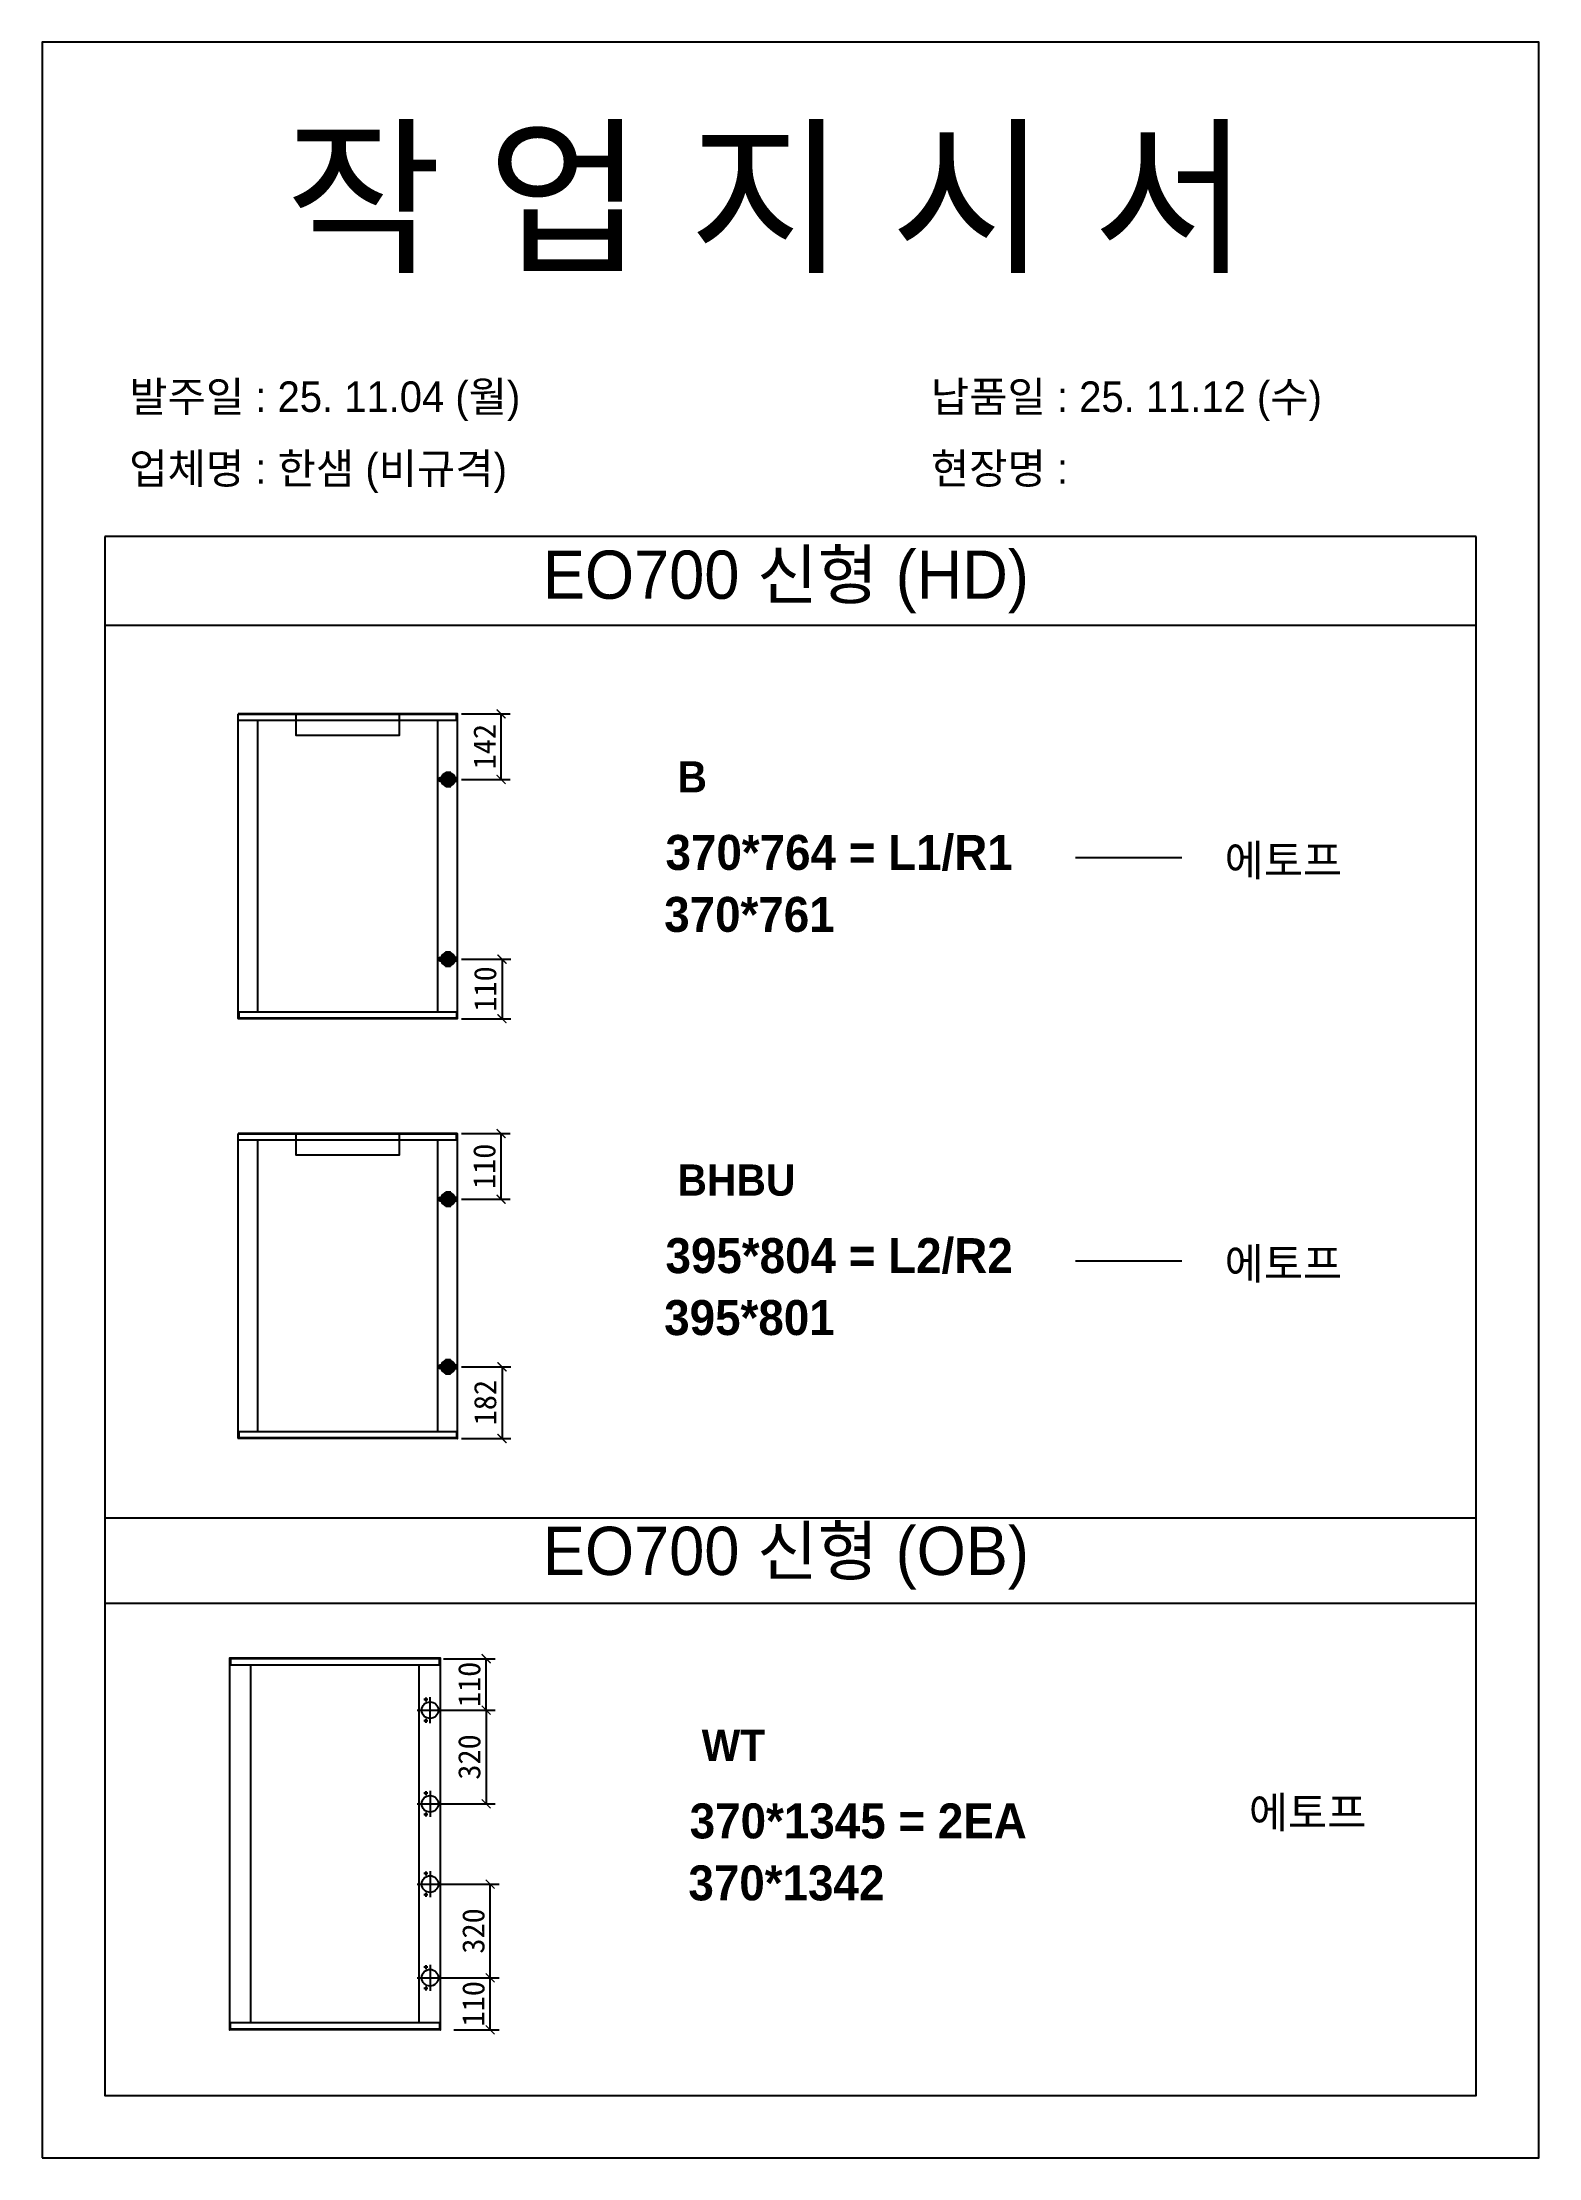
# Model space of a CAD drawing. Header units: millimetres. Extents: x -44117 to 256353, y -2095463 to 65325.
# Drawn here: x 111204 to 112884, y -438816 to -436440 of the extents above; entities that cross this region are included whole.
import ezdxf

# ---------------------------------------------------------------- set-up
doc = ezdxf.new("R2010")
doc.units = ezdxf.units.MM
doc.header["$LTSCALE"] = 10
doc.layers.add('Layer1', color=7, linetype='Continuous', lineweight=70)
doc.styles.add('MtX_Gulim', font='')
doc.styles.get('MtX_Gulim').set_extended_font_data('Gulim', bold=True)
doc.dimstyles.new('ISO-25', dxfattribs={"dimtxt": 2.5, "dimasz": 2.5, "dimexe": 1, "dimexo": 1, "dimtad": 1, "dimtxsty": 'Standard', "dimblk": 'ARCHTICK', "dimcen": 2.5, "dimadec": 0, "dimazin": 0, "dimtfac": 1, "dimtmove": 0, "dimatfit": 3, "dimfxl": 0, "dimarcsym": 0})

msp = doc.modelspace()

# ---------------------------------------------------------------- texts
at = {"linetype": 'Continuous', "style": 'MtX_Gulim'}
for s, height, p in [('B', 35.04934, (111916.88763, -437282.95816)), ('370*764 = L1/R1', 39.2712622, (111903.44842, -437369.93082)), ('에토프', 35.049344, (112531.19441, -437376.79825)), ('BHBU', 35.049344, (111916.88763, -437735.82324)), ('395*804 = L2/R2', 39.2712622, (111903.44842, -437822.7959)), ('에토프', 35.049344, (112531.19441, -437829.66333)), ('WT', 35.049344, (111944.09521, -438370.75114)), ('370*1345 = 2EA', 39.2712622, (111930.656, -438457.72381)), ('에토프', 35.049344, (112558.40199, -438446.09955))]:
    msp.add_text(s, height=height, dxfattribs=at).set_placement(p)
at = {"color": 242, "linetype": 'Continuous', "true_color": 0xcd2027, "style": 'MtX_Gulim'}
for s, p in [('370*761', (111901.9865, -437439.53058)), ('395*801', (111901.9865, -437892.39567)), ('370*1342', (111929.19408, -438527.32357))]:
    msp.add_text(s, height=39.271262, dxfattribs=at).set_placement(p)
at = {"attachment_point": 1}
for s, width, gutter_width, heights, insert, char_height in [('{\\fGulim|b0|i0|c129|p50;작 업 지 시 서}', 3307.3198183, 12.5, [-155.84554], (111476.60628, -436544.54489), 140), ('\\pt11;{\\fGulim|b0|i0|c129|p50;발주일 : 25. 11.04 (월)}', 3307.3198183, 12.5, [34.50412], (111301.39693, -436821.26531), 34.3), ('{\\fGulim|b0|i0|c129|p50;납품일 : 25. 11.12 (수)}', 3307.3198183, 12.5, [35.09023], (112201.37491, -436821.26531), 34.3), ('{\\fGulim|b0|i0|c129|p50;업체명 : 한샘 (비규격)}', 3307.3198183, 12.5, [36.11279], (111301.39693, -436901.92149), 34.3), ('{\\fGulim|b0|i0|c129|p50;현장명 : }', 3307.3198183, 12.5, [-38.2735], (112201.37491, -436901.92149), 34.3), ('{\\fGulim|b0|i0|c129|p50;EO700 신형 (HD) }', 5224.9748335, 19.74777, [57.05176], (111765.79226, -437011.25839), 54.1878762), ('{\\fGulim|b0|i0|c129|p50;EO700 신형 (OB) }', 5224.9748335, 19.74777, [57.05176], (111765.79226, -438107.69942), 54.1878762)]:
    msp.add_mtext_dynamic_manual_height_columns(s, width=width, gutter_width=gutter_width, heights=heights, dxfattribs=dict(at, insert=insert, char_height=char_height))

# ---------------------------------------------------------------- blocks, each defined once
blk = doc.blocks.new('_ArchTick')
at = {"color": 0, "linetype": 'ByBlock', "const_width": 0.15}
blk.add_lwpolyline([(-0.5, -0.5), (0.5, 0.5)], dxfattribs=at)
blk = doc.blocks.new('*D3711')
at = {"color": 0, "lineweight": -2}
for p, q in [((111674.3, -437194.7), (111728.9, -437194.7)), ((111718.9, -437268.3), (111718.9, -437194.7)), ((111674.3, -437268.3), (111728.9, -437268.3))]:
    blk.add_line(p, q, dxfattribs=at)
at = {"layer": 'Defpoints', "color": 0}
for p in [(111659.3, -437194.7), (111718.9, -437194.7), (111659.3, -437268.3)]:
    blk.add_point(p, dxfattribs=at)
at = {"color": 0, "lineweight": -2, "xscale": 10, "yscale": 10, "zscale": 10}
for p, rotation in [((111718.9, -437194.7), 90), ((111718.9, -437268.3), 270)]:
    blk.add_blockref('_ArchTick', p, dxfattribs=dict(at, rotation=rotation))
at = {"color": 0, "insert": (111700.2, -437231.5), "char_height": 25, "attachment_point": 5, "rotation": 90}
blk.add_mtext('142', dxfattribs=at)
blk = doc.blocks.new('*D3712')
at = {"color": 0, "lineweight": -2}
for p, q in [((111674.3, -437470.2), (111729.9, -437470.2)), ((111719.9, -437470.2), (111719.9, -437537.1)), ((111674.3, -437537.1), (111729.9, -437537.1))]:
    blk.add_line(p, q, dxfattribs=at)
at = {"layer": 'Defpoints', "color": 0}
for p in [(111659.3, -437470.2), (111659.3, -437537.1), (111719.9, -437537.1)]:
    blk.add_point(p, dxfattribs=at)
at = {"color": 0, "lineweight": -2, "xscale": 10, "yscale": 10, "zscale": 10}
for p, rotation in [((111719.9, -437470.2), 90), ((111719.9, -437537.1), 270)]:
    blk.add_blockref('_ArchTick', p, dxfattribs=dict(at, rotation=rotation))
at = {"color": 0, "insert": (111701.1, -437503.7), "char_height": 25, "attachment_point": 5, "rotation": 90}
blk.add_mtext('110', dxfattribs=at)
blk = doc.blocks.new('*D3713')
at = {"color": 0, "lineweight": -2}
for p, q in [((111674.3, -437666.1), (111728.9, -437666.1)), ((111718.9, -437739.8), (111718.9, -437666.1)), ((111674.3, -437739.8), (111728.9, -437739.8))]:
    blk.add_line(p, q, dxfattribs=at)
at = {"layer": 'Defpoints', "color": 0}
for p in [(111659.3, -437666.1), (111718.9, -437666.1), (111659.3, -437739.8)]:
    blk.add_point(p, dxfattribs=at)
at = {"color": 0, "lineweight": -2, "xscale": 10, "yscale": 10, "zscale": 10}
for p, rotation in [((111718.9, -437666.1), 90), ((111718.9, -437739.8), 270)]:
    blk.add_blockref('_ArchTick', p, dxfattribs=dict(at, rotation=rotation))
at = {"color": 0, "insert": (111700.2, -437702.9), "char_height": 25, "attachment_point": 5, "rotation": 90}
blk.add_mtext('110', dxfattribs=at)
blk = doc.blocks.new('*D3714')
at = {"color": 0, "lineweight": -2}
for p, q in [((111674.3, -437928.1), (111729.9, -437928.1)), ((111719.9, -437928.1), (111719.9, -438008.5)), ((111674.3, -438008.5), (111729.9, -438008.5))]:
    blk.add_line(p, q, dxfattribs=at)
at = {"layer": 'Defpoints', "color": 0}
for p in [(111659.3, -437928.1), (111659.3, -438008.5), (111719.9, -438008.5)]:
    blk.add_point(p, dxfattribs=at)
at = {"color": 0, "lineweight": -2, "xscale": 10, "yscale": 10, "zscale": 10}
for p, rotation in [((111719.9, -437928.1), 90), ((111719.9, -438008.5), 270)]:
    blk.add_blockref('_ArchTick', p, dxfattribs=dict(at, rotation=rotation))
at = {"color": 0, "insert": (111701.1, -437968.3), "char_height": 25, "attachment_point": 5, "rotation": 90}
blk.add_mtext('182', dxfattribs=at)
blk = doc.blocks.new('*D3715')
at = {"color": 0, "lineweight": -2}
for p, q in [((111654.2, -438255.9), (111712.1, -438255.9)), ((111702.1, -438313.7), (111702.1, -438255.9)), ((111654.2, -438313.7), (111712.1, -438313.7))]:
    blk.add_line(p, q, dxfattribs=at)
at = {"layer": 'Defpoints', "color": 0}
for p in [(111639.2, -438255.9), (111702.1, -438255.9), (111639.2, -438313.7)]:
    blk.add_point(p, dxfattribs=at)
at = {"color": 0, "lineweight": -2, "xscale": 10, "yscale": 10, "zscale": 10}
for p, rotation in [((111702.1, -438255.9), 90), ((111702.1, -438313.7), 270)]:
    blk.add_blockref('_ArchTick', p, dxfattribs=dict(at, rotation=rotation))
at = {"color": 0, "insert": (111683.3, -438284.8), "char_height": 25, "attachment_point": 5, "rotation": 90}
blk.add_mtext('110', dxfattribs=at)
blk = doc.blocks.new('*D3716')
at = {"color": 0, "lineweight": -2}
for p, q in [((111654.2, -438614.3), (111716.6, -438614.3)), ((111706.6, -438672.8), (111706.6, -438614.3)), ((111665.8, -438672.8), (111716.6, -438672.8))]:
    blk.add_line(p, q, dxfattribs=at)
at = {"layer": 'Defpoints', "color": 0}
for p in [(111639.2, -438614.3), (111706.6, -438614.3), (111650.8, -438672.8)]:
    blk.add_point(p, dxfattribs=at)
at = {"color": 0, "lineweight": -2, "xscale": 10, "yscale": 10, "zscale": 10}
for p, rotation in [((111706.6, -438614.3), 90), ((111706.6, -438672.8), 270)]:
    blk.add_blockref('_ArchTick', p, dxfattribs=dict(at, rotation=rotation))
at = {"color": 0, "insert": (111687.9, -438643.5), "char_height": 25, "attachment_point": 5, "rotation": 90}
blk.add_mtext('110', dxfattribs=at)
blk = doc.blocks.new('*D3717')
at = {"color": 0, "lineweight": -2}
for p, q in [((111654.2, -438509.1), (111716.6, -438509.1)), ((111706.6, -438614.3), (111706.6, -438509.1)), ((111654.2, -438614.3), (111716.6, -438614.3))]:
    blk.add_line(p, q, dxfattribs=at)
at = {"layer": 'Defpoints', "color": 0}
for p in [(111639.2, -438509.1), (111706.6, -438509.1), (111639.2, -438614.3)]:
    blk.add_point(p, dxfattribs=at)
at = {"color": 0, "lineweight": -2, "xscale": 10, "yscale": 10, "zscale": 10}
for p, rotation in [((111706.6, -438509.1), 90), ((111706.6, -438614.3), 270)]:
    blk.add_blockref('_ArchTick', p, dxfattribs=dict(at, rotation=rotation))
at = {"color": 0, "insert": (111687.9, -438561.7), "char_height": 25, "attachment_point": 5, "rotation": 90}
blk.add_mtext('320', dxfattribs=at)
blk = doc.blocks.new('*D3718')
at = {"color": 0, "lineweight": -2}
for p, q in [((111654.2, -438313.7), (111712.1, -438313.7)), ((111702.1, -438313.7), (111702.1, -438418.9)), ((111654.2, -438418.9), (111712.1, -438418.9))]:
    blk.add_line(p, q, dxfattribs=at)
at = {"layer": 'Defpoints', "color": 0}
for p in [(111639.2, -438313.7), (111639.2, -438418.9), (111702.1, -438418.9)]:
    blk.add_point(p, dxfattribs=at)
at = {"color": 0, "lineweight": -2, "xscale": 10, "yscale": 10, "zscale": 10}
for p, rotation in [((111702.1, -438313.7), 90), ((111702.1, -438418.9), 270)]:
    blk.add_blockref('_ArchTick', p, dxfattribs=dict(at, rotation=rotation))
at = {"color": 0, "insert": (111683.3, -438366.3), "char_height": 25, "attachment_point": 5, "rotation": 90}
blk.add_mtext('320', dxfattribs=at)

# ---------------------------------------------------------------- dimensions: what is measured, and where the dimension line sits
for base, p1, p2, text, picture, middle in [((111718.92775, -437194.71538), (111659.31398, -437268.33186), (111659.31398, -437194.71538), '142', '*D3711', (111700.17775, -437231.52362)), ((111719.88123, -437537.09419), (111659.31398, -437470.20982), (111659.31398, -437537.09419), '110', '*D3712', (111701.13123, -437503.652)), ((111718.92775, -437666.13754), (111659.31398, -437739.75401), (111659.31398, -437666.13754), '110', '*D3713', (111700.17775, -437702.94577)), ((111719.88123, -438008.51635), (111659.31398, -437928.098), (111659.31398, -438008.51635), '182', '*D3714', (111701.13123, -437968.30717)), ((111702.07788, -438418.90467), (111639.15275, -438313.72213), (111639.15275, -438418.90467), '320', '*D3718', (111683.32788, -438366.3134)), ((111706.64935, -438509.11467), (111639.15275, -438614.29719), (111639.15275, -438509.11467), '320', '*D3717', (111687.89935, -438561.70593)), ((111706.64935, -438614.29719), (111650.79129, -438672.80189), (111639.15275, -438614.29719), '110', '*D3716', (111687.89935, -438643.54954))]:
    dim = msp.add_linear_dim(base=base, p1=p1, p2=p2, angle=90, text=text, dimstyle='ISO-25', override={"dimscale": 10, "dimasz": 1, "dimexo": 1.5, "dimtxsty": 'Standard'})
    dim.commit()
    dim.dimension.update_dxf_attribs({"geometry": picture, "text_midpoint": middle})
dim = msp.add_linear_dim(base=(111702.07788, -438255.88504), p1=(111639.15275, -438313.72212), p2=(111639.15275, -438255.88504), angle=90, text='110', dimstyle='ISO-25', override={"dimscale": 10, "dimasz": 1, "dimexo": 1.5, "dimtxsty": 'Standard'})
dim.commit()
dim.dimension.update_dxf_attribs({"geometry": '*D3715', "text_midpoint": (111702.07788, -438284.80358), "dimtype": 160})

# ---------------------------------------------------------------- linework, layer by layer
for p, q in [((112813.79968, -436995.5521), (111273.79968, -436995.5521)), ((112813.79968, -437095.5521), (111273.79968, -437095.5521)), ((111423.45132, -437194.96134), (111423.45132, -437536.84822)), ((111669.95196, -437195.40407), (111423.45132, -437195.40407)), ((111669.95196, -437202.09423), (111423.45132, -437202.09423)), ((111669.706, -437194.71538), (111423.69729, -437194.71538)), ((111445.34192, -437201.60231), (111445.34192, -437529.71534)), ((111647.8154, -437529.71534), (111647.8154, -437202.09423)), ((111668.72216, -437202.09423), (111668.72216, -437194.71538)), ((111669.95196, -437536.84822), (111669.95196, -437194.96134)), ((111669.95196, -437529.71534), (111423.45132, -437529.71534)), ((111669.95196, -437536.4055), (111423.45132, -437536.4055)), ((111669.706, -437537.09419), (111423.69729, -437537.09419)), ((111424.68113, -437537.09419), (111424.68113, -437529.71534)), ((111668.72216, -437529.71534), (111668.72216, -437537.09419)), ((111423.45132, -437666.3835), (111423.45132, -438008.27038)), ((111669.95196, -437666.82623), (111423.45132, -437666.82623)), ((111669.95196, -437673.51639), (111423.45132, -437673.51639)), ((111669.706, -437666.13754), (111423.69729, -437666.13754)), ((111445.34192, -437673.02447), (111445.34192, -438001.1375)), ((111647.8154, -438001.1375), (111647.8154, -437673.51639)), ((111668.72216, -437673.51639), (111668.72216, -437666.13754)), ((111669.95196, -438008.27038), (111669.95196, -437666.3835)), ((111669.95196, -438001.1375), (111423.45132, -438001.1375)), ((111669.95196, -438007.82766), (111423.45132, -438007.82766)), ((111669.706, -438008.51635), (111423.69729, -438008.51635)), ((111424.68113, -438008.51635), (111424.68113, -438001.1375)), ((111668.72216, -438001.1375), (111668.72216, -438008.51635)), ((111273.79968, -438097.56046), (112813.79968, -438097.56046)), ((111273.79968, -438193.46808), (112813.79968, -438193.46808)), ((111413.87572, -438255.40573), (111413.87572, -438672.61359)), ((111650.86928, -438255.88504), (111413.87572, -438255.88504)), ((111650.86928, -438263.12799), (111413.87572, -438263.12799)), ((111650.603, -438255.13944), (111414.142, -438255.13944)), ((111415.20714, -438255.13944), (111415.20714, -438263.12799)), ((111437.57507, -438262.59542), (111437.57507, -438664.89134)), ((111626.90364, -438664.89134), (111626.90364, -438263.12799)), ((111649.53786, -438263.12799), (111649.53786, -438255.13944)), ((111650.86928, -438672.61359), (111650.86928, -438255.40573)), ((111634.35962, -438299.60902), (111634.35962, -438303.86958)), ((111639.15275, -438328.24672), (111639.15275, -438299.19754)), ((111624.62816, -438313.72212), (111653.67734, -438313.72212)), ((111636.4899, -438301.7393), (111632.22934, -438301.7393)), ((111634.35962, -438323.57466), (111634.35962, -438327.83522)), ((111636.4899, -438325.70494), (111632.22934, -438325.70494)), ((111624.62816, -438418.90467), (111653.67734, -438418.90467)), ((111636.4899, -438406.92184), (111632.22934, -438406.92184)), ((111634.35962, -438404.79156), (111634.35962, -438409.05212)), ((111639.15275, -438404.38008), (111639.15275, -438433.42926)), ((111636.4899, -438430.88748), (111632.22934, -438430.88748)), ((111634.35962, -438428.7572), (111634.35962, -438433.01776)), ((111624.62816, -438509.11467), (111653.67734, -438509.11467)), ((111636.4899, -438497.13184), (111632.22934, -438497.13184)), ((111634.35962, -438495.00156), (111634.35962, -438499.26212)), ((111639.15275, -438494.59007), (111639.15275, -438523.63925)), ((111636.4899, -438521.09748), (111632.22934, -438521.09748)), ((111634.35962, -438518.9672), (111634.35962, -438523.22776)), ((111636.4899, -438602.31436), (111632.22934, -438602.31436)), ((111634.35962, -438600.18408), (111634.35962, -438604.44464)), ((111639.15275, -438599.7726), (111639.15275, -438628.82178)), ((111624.62816, -438614.2972), (111653.67734, -438614.2972)), ((111636.4899, -438626.28), (111632.22934, -438626.28)), ((111634.35962, -438624.14972), (111634.35962, -438628.41028)), ((111650.86928, -438664.89134), (111413.87572, -438664.89134)), ((111650.86928, -438672.13429), (111413.87572, -438672.13429)), ((111650.603, -438672.87989), (111414.142, -438672.87989)), ((111415.20714, -438672.87989), (111415.20714, -438664.89134)), ((111649.53786, -438664.89134), (111649.53786, -438672.87989))]:
    msp.add_line(p, q)
for points in [[(111203.79968, -438816.38238), (112883.79968, -438816.38238), (112883.79968, -436440.38238), (111203.79968, -436440.38238)], [(111488.91511, -437194.71538), (111604.48818, -437194.71538), (111604.48818, -437219.01199), (111488.91511, -437219.01199)], [(111488.91511, -437666.13754), (111604.48818, -437666.13754), (111604.48818, -437690.43415), (111488.91511, -437690.43415)]]:
    msp.add_lwpolyline(points, close=True)
for points in [[(111273.79968, -436995.5521), (111273.79968, -438746.38238), (112813.79968, -438746.38238), (112813.79968, -436995.5521)], [(112363.67249, -437356.03678), (112482.99738, -437356.03678)], [(112363.67249, -437808.90187), (112482.99738, -437808.90187)]]:
    msp.add_lwpolyline(points)
for centre, radius in [((111639.15275, -438313.72212), 9.31997), ((111634.35962, -438301.7393), 0.85211), ((111634.35962, -438325.70494), 0.85211), ((111639.15275, -438418.90467), 9.31997), ((111634.35962, -438406.92184), 0.85211), ((111634.35962, -438430.88748), 0.85211), ((111639.15275, -438509.11467), 9.31997), ((111634.35962, -438497.13184), 0.85211), ((111634.35962, -438521.09748), 0.85211), ((111639.15275, -438614.2972), 9.31997), ((111634.35962, -438602.31436), 0.85211), ((111634.35962, -438626.28), 0.85211)]:
    msp.add_circle(centre, radius)
for centre, radius, start, end in [((111669.706, -437194.96134), 0.24596, 0, 90), ((111423.69729, -437536.84823), 0.24596, 180, 270), ((111669.706, -437536.84823), 0.24596, 270, 0), ((111669.706, -437666.3835), 0.24596, 0, 90), ((111423.69729, -438008.27039), 0.24596, 180, 270), ((111669.706, -438008.27039), 0.24596, 270, 0), ((111414.142, -438255.40573), 0.26628, 90, 180), ((111650.603, -438255.40573), 0.26628, 0, 90), ((111414.142, -438672.6136), 0.26628, 180, 270), ((111650.603, -438672.6136), 0.26628, 270, 0)]:
    msp.add_arc(centre, radius, start, end)
at = {"layer": 'Layer1'}
for p, q in [((111659.31398, -437259.26666), (111659.31398, -437277.39706)), ((111659.31398, -437479.27502), (111659.31398, -437461.14461)), ((111659.31398, -437730.68881), (111659.31398, -437748.81922)), ((111659.31398, -437937.1632), (111659.31398, -437919.0328))]:
    msp.add_line(p, q, dxfattribs=at)
for points in [[(111668.37918, -437268.33186), (111650.24878, -437268.33186)], [(111668.37918, -437470.20982), (111650.24878, -437470.20982)], [(111668.37918, -437739.75401), (111650.24878, -437739.75401)], [(111668.37918, -437928.098), (111650.24878, -437928.098)]]:
    msp.add_lwpolyline(points, close=True, dxfattribs=at)
for centre in [(111659.31398, -437268.33186), (111659.31398, -437470.20982), (111659.31398, -437739.75401), (111659.31398, -437928.098)]:
    msp.add_circle(centre, 6.04347, dxfattribs=at)

msp.set_redraw_order([(e.dxf.handle, doc.entitydb.next_handle()) for e in msp.query("TEXT MTEXT ATTDEF DIMENSION ARC_DIMENSION")])  # texts and dimensions are drawn at this point

doc.saveas('drawing.dxf')
